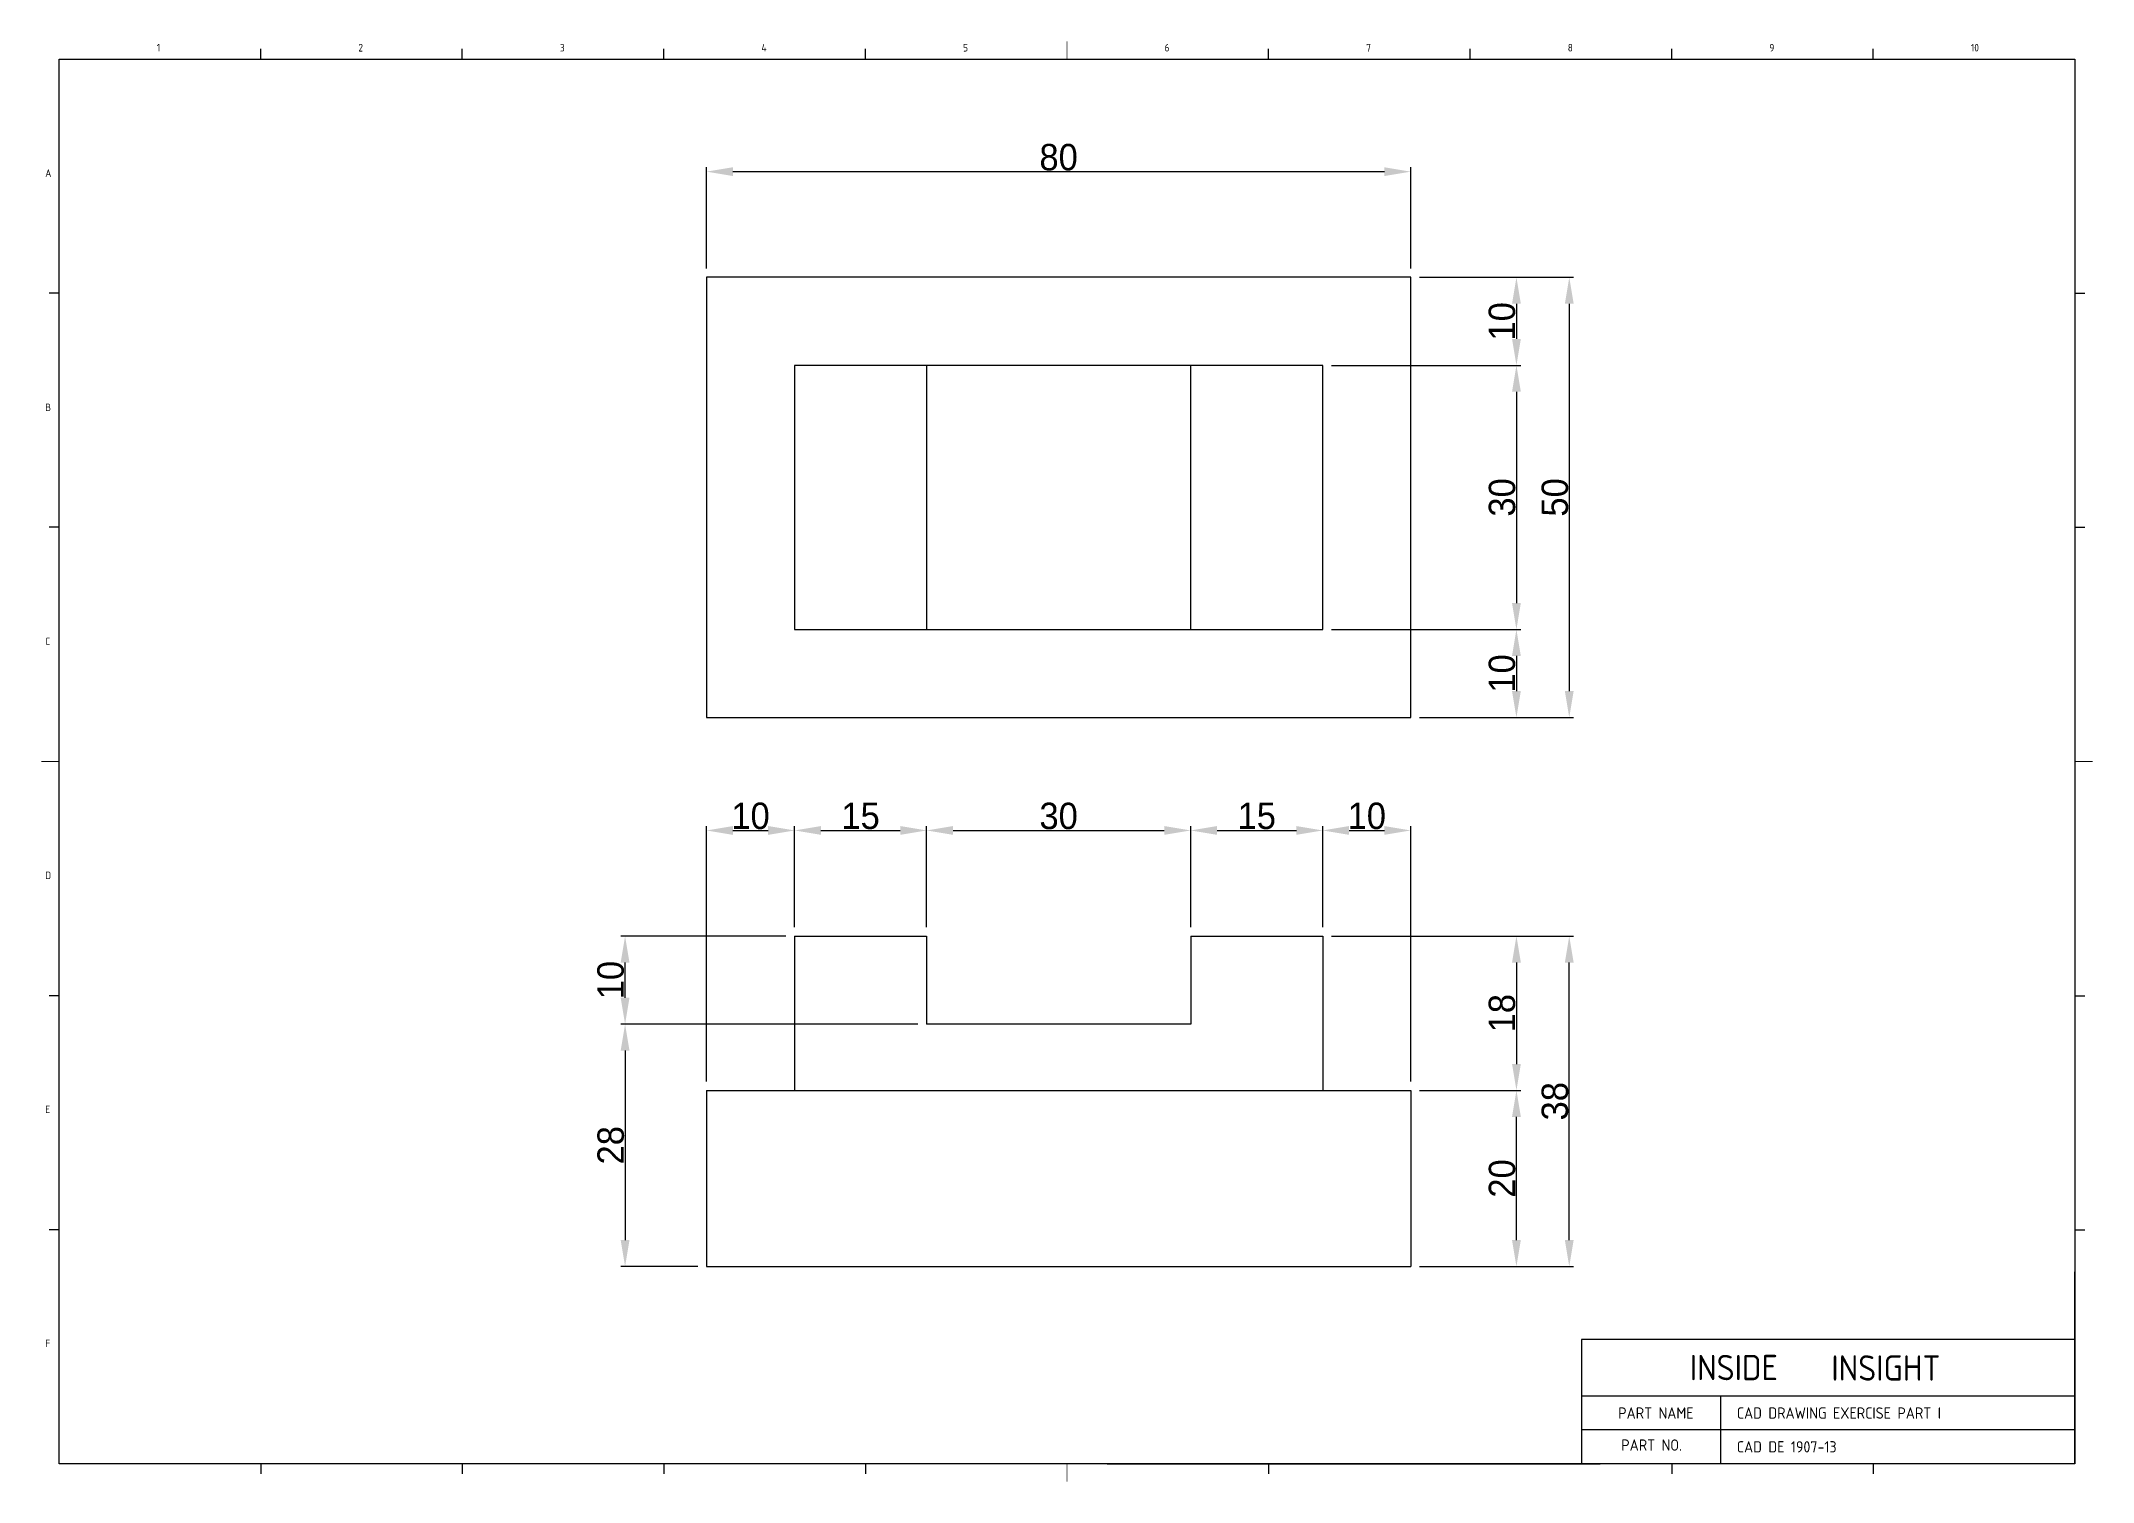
# Model space of a CAD drawing. Header units: inches. Extents: x 328 to 12229, y 132 to 477.
# Drawn here: x 5150 to 5383.1, y 136.9 to 300.6 of the extents above; entities that cross this region are included whole.
import ezdxf

# ---------------------------------------------------------------- set-up
doc = ezdxf.new("R2010")
doc.units = ezdxf.units.IN
doc.header["$MEASUREMENT"] = 0
doc.linetypes.add('D2', pattern=[11.2, 8, -0.8, 0.4, -0.8, 0.4, -0.8])
doc.layers.add('3', color=3, linetype='D2')
doc.layers.add('DIMENSION', color=3, linetype='Continuous', lineweight=25)
doc.styles.add('A', font='GENISO', dxfattribs={"bigfont": 'WHGTXT'})
doc.styles.get("Standard").update_dxf_attribs({"font": 'gulim.ttc'})
doc.dimstyles.new('Copy of inside insight-1', dxfattribs={"dimscale": 100, "dimtxt": 3, "dimasz": 3, "dimexe": 0.5, "dimexo": 1, "dimgap": 0.09, "dimtad": 1, "dimdec": 0, "dimzin": 0, "dimdsep": 46, "dimtxsty": 'Standard', "dimcen": 0.09, "dimdle": 1, "dimclrd": 3, "dimclre": 3, "dimclrt": 2, "dimadec": 0, "dimazin": 0, "dimtfac": 1, "dimtdec": 0, "dimtofl": 0, "dimtmove": 0, "dimatfit": 3, "dimfxl": 0, "dimtolj": 1, "dimtzin": 0, "dimarcsym": 0})

msp = doc.modelspace()

# ---------------------------------------------------------------- blocks, each defined once
blk = doc.blocks.new('template')
at = {"linetype": 'Continuous'}
for p, q in [((5336.71, 271.94), (5527.51, 271.94)), ((5336.71, 138.98), (5336.71, 271.94)), ((5527.51, 271.94), (5527.51, 138.98)), ((5527.51, 138.98), (5336.71, 138.98))]:
    blk.add_line(p, q, dxfattribs=at)
at = {"layer": '3', "color": 3, "linetype": 'Continuous'}
for p, q in [((5355.79, 271.94), (5355.79, 272.9)), ((5374.87, 271.94), (5374.87, 272.9)), ((5413.03, 271.94), (5413.03, 272.9)), ((5451.19, 271.94), (5451.19, 272.9)), ((5470.27, 271.94), (5470.27, 272.9)), ((5489.35, 271.94), (5489.35, 272.9)), ((5508.43, 271.94), (5508.43, 272.9)), ((5336.71, 249.78), (5335.75, 249.78)), ((5527.51, 249.78), (5528.47, 249.78)), ((5336.71, 227.63), (5335.75, 227.63)), ((5527.51, 227.63), (5528.47, 227.63)), ((5336.71, 183.28), (5335.75, 183.28)), ((5527.51, 183.28), (5528.47, 183.28)), ((5336.71, 161.13), (5335.75, 161.13)), ((5527.51, 161.13), (5528.47, 161.13)), ((5527.51, 138.98), (5527.51, 157.15)), ((5527.51, 150.74), (5480.82, 150.74)), ((5480.82, 150.74), (5480.82, 138.98)), ((5527.51, 145.39), (5480.82, 145.39)), ((5494.01, 138.98), (5494.01, 145.39)), ((5527.51, 142.18), (5480.82, 142.18)), ((5355.79, 138.98), (5355.79, 138.02)), ((5374.87, 138.98), (5374.87, 138.02)), ((5393.95, 138.98), (5393.95, 138.02)), ((5413.03, 138.98), (5413.03, 138.02)), ((5435.9, 138.98), (5482.59, 138.98)), ((5451.19, 138.98), (5451.19, 138.02)), ((5489.35, 138.98), (5489.35, 138.02)), ((5508.43, 138.98), (5508.43, 138.02))]:
    blk.add_line(p, q, dxfattribs=at)
at = {"layer": '3', "linetype": 'Continuous'}
blk.add_line((5393.95, 271.94), (5393.95, 272.9), dxfattribs=at)
at = {"layer": '3', "color": 3, "linetype": 'Continuous', "const_width": 0.072}
for points in [[(5432.11, 271.94), (5432.11, 273.62)], [(5336.71, 205.46), (5335.03, 205.46)], [(5527.51, 205.46), (5529.19, 205.46)], [(5432.11, 138.98), (5432.11, 137.3)]]:
    blk.add_lwpolyline(points, dxfattribs=at)
at = {"linetype": 'Continuous', "style": 'A'}
for s, height, p in [('1', 0.72, (5345.95, 272.66)), ('2', 0.72, (5365.03, 272.66)), ('3', 0.72, (5384.11, 272.66)), ('4', 0.72, (5403.19, 272.66)), ('5', 0.72, (5422.27, 272.66)), ('6', 0.72, (5441.35, 272.66)), ('7', 0.72, (5460.43, 272.66)), ('8', 0.72, (5479.51, 272.66)), ('9', 0.72, (5498.59, 272.66)), ('10', 0.72, (5517.67, 272.66)), ('A', 0.72, (5335.39, 260.78)), ('B', 0.72, (5335.39, 238.62)), ('C', 0.72, (5335.39, 216.47)), ('D', 0.72, (5335.39, 194.32)), ('E', 0.72, (5335.39, 172.17)), ('F', 0.72, (5335.39, 150.02)), ('INSIDE', 2.397, (5491.06, 146.89)), ('INSIGHT', 2.397, (5504.46, 146.85)), ('PART NAME', 1.069, (5484.29, 143.25)), ('CAD DRAWING EXERCISE PART I', 1.0692, (5495.51, 143.25)), ('PART NO.', 1.069, (5484.58, 140.22)), ('CAD DE 1907-13', 1.0692, (5495.51, 140.05))]:
    blk.add_text(s, height=height, dxfattribs=at).set_placement(p)
blk = doc.blocks.new('*D232')
at = {"layer": 'Defpoints', "color": 0}
for p in [(5305.62, 285.75), (5225.62, 273.75), (5305.62, 273.75)]:
    blk.add_point(p, dxfattribs=at)
at = {"layer": 'DIMENSION', "color": 3, "lineweight": -2}
for p, q in [((5225.62, 274.75), (5225.62, 286.25)), ((5228.62, 285.75), (5302.62, 285.75)), ((5305.62, 274.75), (5305.62, 286.25))]:
    blk.add_line(p, q, dxfattribs=at)
at = {"layer": 'DIMENSION', "color": 3}
for points in [[(5228.62, 286.25), (5228.62, 285.25), (5225.62, 285.75)], [(5302.62, 285.25), (5302.62, 286.25), (5305.62, 285.75)]]:
    blk.add_solid(points, dxfattribs=at)
at = {"layer": 'DIMENSION', "color": 2, "insert": (5265.62, 287.38), "char_height": 3, "attachment_point": 5}
blk.add_mtext('\\A1;80', dxfattribs=at)
blk = doc.blocks.new('*D235')
at = {"layer": 'Defpoints', "color": 0}
for p in [(5305.62, 273.75), (5295.62, 263.75), (5317.62, 263.75)]:
    blk.add_point(p, dxfattribs=at)
at = {"layer": 'DIMENSION', "color": 3, "lineweight": -2}
for p, q in [((5306.62, 273.75), (5318.12, 273.75)), ((5317.62, 270.75), (5317.62, 266.75)), ((5296.62, 263.75), (5318.12, 263.75))]:
    blk.add_line(p, q, dxfattribs=at)
at = {"layer": 'DIMENSION', "color": 3}
for points in [[(5318.12, 270.75), (5317.12, 270.75), (5317.62, 273.75)], [(5317.12, 266.75), (5318.12, 266.75), (5317.62, 263.75)]]:
    blk.add_solid(points, dxfattribs=at)
at = {"layer": 'DIMENSION', "color": 2, "insert": (5315.99, 268.75), "char_height": 3, "attachment_point": 5, "rotation": 90}
blk.add_mtext('\\A1;10', dxfattribs=at)
blk = doc.blocks.new('*D242')
at = {"layer": 'Defpoints', "color": 0}
for p in [(5295.62, 263.75), (5295.62, 233.75), (5317.62, 233.75)]:
    blk.add_point(p, dxfattribs=at)
at = {"layer": 'DIMENSION', "color": 3, "lineweight": -2}
for p, q in [((5296.62, 263.75), (5318.12, 263.75)), ((5317.62, 260.75), (5317.62, 236.75)), ((5296.62, 233.75), (5318.12, 233.75))]:
    blk.add_line(p, q, dxfattribs=at)
at = {"layer": 'DIMENSION', "color": 3}
for points in [[(5318.12, 260.75), (5317.12, 260.75), (5317.62, 263.75)], [(5317.12, 236.75), (5318.12, 236.75), (5317.62, 233.75)]]:
    blk.add_solid(points, dxfattribs=at)
at = {"layer": 'DIMENSION', "color": 2, "insert": (5316, 248.75), "char_height": 3, "attachment_point": 5, "rotation": 90}
blk.add_mtext('\\A1;30', dxfattribs=at)
blk = doc.blocks.new('*D247')
at = {"layer": 'Defpoints', "color": 0}
for p in [(5295.62, 233.75), (5305.62, 223.75), (5317.62, 223.75)]:
    blk.add_point(p, dxfattribs=at)
at = {"layer": 'DIMENSION', "color": 3, "lineweight": -2}
for p, q in [((5296.62, 233.75), (5318.12, 233.75)), ((5317.62, 230.75), (5317.62, 226.75)), ((5306.62, 223.75), (5318.12, 223.75))]:
    blk.add_line(p, q, dxfattribs=at)
at = {"layer": 'DIMENSION', "color": 3}
for points in [[(5318.12, 230.75), (5317.12, 230.75), (5317.62, 233.75)], [(5317.12, 226.75), (5318.12, 226.75), (5317.62, 223.75)]]:
    blk.add_solid(points, dxfattribs=at)
at = {"layer": 'DIMENSION', "color": 2, "insert": (5315.99, 228.75), "char_height": 3, "attachment_point": 5, "rotation": 90}
blk.add_mtext('\\A1;10', dxfattribs=at)
blk = doc.blocks.new('*D253')
at = {"layer": 'Defpoints', "color": 0}
for p in [(5305.62, 273.75), (5305.62, 223.75), (5323.62, 223.75)]:
    blk.add_point(p, dxfattribs=at)
at = {"layer": 'DIMENSION', "color": 3, "lineweight": -2}
for p, q in [((5306.62, 273.75), (5324.12, 273.75)), ((5323.62, 270.75), (5323.62, 226.75)), ((5306.62, 223.75), (5324.12, 223.75))]:
    blk.add_line(p, q, dxfattribs=at)
at = {"layer": 'DIMENSION', "color": 3}
for points in [[(5324.12, 270.75), (5323.12, 270.75), (5323.62, 273.75)], [(5323.12, 226.75), (5324.12, 226.75), (5323.62, 223.75)]]:
    blk.add_solid(points, dxfattribs=at)
at = {"layer": 'DIMENSION', "color": 2, "insert": (5322, 248.75), "char_height": 3, "attachment_point": 5, "rotation": 90}
blk.add_mtext('\\A1;50', dxfattribs=at)
blk = doc.blocks.new('*D256')
at = {"layer": 'Defpoints', "color": 0}
for p in [(5235.62, 210.92), (5235.62, 198.92), (5225.62, 181.39)]:
    blk.add_point(p, dxfattribs=at)
at = {"layer": 'DIMENSION', "color": 3, "lineweight": -2}
for p, q in [((5225.62, 182.39), (5225.62, 211.42)), ((5228.62, 210.92), (5232.62, 210.92)), ((5235.62, 199.92), (5235.62, 211.42))]:
    blk.add_line(p, q, dxfattribs=at)
at = {"layer": 'DIMENSION', "color": 3}
for points in [[(5228.62, 211.42), (5228.62, 210.42), (5225.62, 210.92)], [(5232.62, 210.42), (5232.62, 211.42), (5235.62, 210.92)]]:
    blk.add_solid(points, dxfattribs=at)
at = {"layer": 'DIMENSION', "color": 2, "insert": (5230.62, 212.56), "char_height": 3, "attachment_point": 5}
blk.add_mtext('\\A1;10', dxfattribs=at)
blk = doc.blocks.new('*D261')
at = {"layer": 'Defpoints', "color": 0}
for p in [(5250.62, 210.92), (5235.62, 199.92), (5250.62, 198.92)]:
    blk.add_point(p, dxfattribs=at)
at = {"layer": 'DIMENSION', "color": 3, "lineweight": -2}
for p, q in [((5235.62, 200.92), (5235.62, 211.42)), ((5238.62, 210.92), (5247.62, 210.92)), ((5250.62, 199.92), (5250.62, 211.42))]:
    blk.add_line(p, q, dxfattribs=at)
at = {"layer": 'DIMENSION', "color": 3}
for points in [[(5238.62, 211.42), (5238.62, 210.42), (5235.62, 210.92)], [(5247.62, 210.42), (5247.62, 211.42), (5250.62, 210.92)]]:
    blk.add_solid(points, dxfattribs=at)
at = {"layer": 'DIMENSION', "color": 2, "insert": (5243.12, 212.56), "char_height": 3, "attachment_point": 5}
blk.add_mtext('\\A1;15', dxfattribs=at)
blk = doc.blocks.new('*D266')
at = {"layer": 'Defpoints', "color": 0}
for p in [(5280.62, 210.92), (5250.62, 198.92), (5280.62, 198.92)]:
    blk.add_point(p, dxfattribs=at)
at = {"layer": 'DIMENSION', "color": 3, "lineweight": -2}
for p, q in [((5250.62, 199.92), (5250.62, 211.42)), ((5253.62, 210.92), (5277.62, 210.92)), ((5280.62, 199.92), (5280.62, 211.42))]:
    blk.add_line(p, q, dxfattribs=at)
at = {"layer": 'DIMENSION', "color": 3}
for points in [[(5253.62, 211.42), (5253.62, 210.42), (5250.62, 210.92)], [(5277.62, 210.42), (5277.62, 211.42), (5280.62, 210.92)]]:
    blk.add_solid(points, dxfattribs=at)
at = {"layer": 'DIMENSION', "color": 2, "insert": (5265.62, 212.55), "char_height": 3, "attachment_point": 5}
blk.add_mtext('\\A1;30', dxfattribs=at)
blk = doc.blocks.new('*D269')
at = {"layer": 'Defpoints', "color": 0}
for p in [(5295.62, 210.92), (5280.62, 198.92), (5295.62, 198.92)]:
    blk.add_point(p, dxfattribs=at)
at = {"layer": 'DIMENSION', "color": 3, "lineweight": -2}
for p, q in [((5280.62, 199.92), (5280.62, 211.42)), ((5283.62, 210.92), (5292.62, 210.92)), ((5295.62, 199.92), (5295.62, 211.42))]:
    blk.add_line(p, q, dxfattribs=at)
at = {"layer": 'DIMENSION', "color": 3}
for points in [[(5283.62, 211.42), (5283.62, 210.42), (5280.62, 210.92)], [(5292.62, 210.42), (5292.62, 211.42), (5295.62, 210.92)]]:
    blk.add_solid(points, dxfattribs=at)
at = {"layer": 'DIMENSION', "color": 2, "insert": (5288.12, 212.56), "char_height": 3, "attachment_point": 5}
blk.add_mtext('\\A1;15', dxfattribs=at)
blk = doc.blocks.new('*D272')
at = {"layer": 'Defpoints', "color": 0}
for p in [(5305.62, 210.92), (5295.62, 198.92), (5305.62, 181.39)]:
    blk.add_point(p, dxfattribs=at)
at = {"layer": 'DIMENSION', "color": 3, "lineweight": -2}
for p, q in [((5295.62, 199.92), (5295.62, 211.42)), ((5298.62, 210.92), (5302.62, 210.92)), ((5305.62, 182.39), (5305.62, 211.42))]:
    blk.add_line(p, q, dxfattribs=at)
at = {"layer": 'DIMENSION', "color": 3}
for points in [[(5298.62, 211.42), (5298.62, 210.42), (5295.62, 210.92)], [(5302.62, 210.42), (5302.62, 211.42), (5305.62, 210.92)]]:
    blk.add_solid(points, dxfattribs=at)
at = {"layer": 'DIMENSION', "color": 2, "insert": (5300.62, 212.56), "char_height": 3, "attachment_point": 5}
blk.add_mtext('\\A1;10', dxfattribs=at)
blk = doc.blocks.new('*D275')
at = {"layer": 'Defpoints', "color": 0}
for p in [(5295.62, 198.92), (5305.62, 181.39), (5317.62, 181.39)]:
    blk.add_point(p, dxfattribs=at)
at = {"layer": 'DIMENSION', "color": 3, "lineweight": -2}
for p, q in [((5296.62, 198.92), (5318.12, 198.92)), ((5317.62, 195.92), (5317.62, 184.39)), ((5306.62, 181.39), (5318.12, 181.39))]:
    blk.add_line(p, q, dxfattribs=at)
at = {"layer": 'DIMENSION', "color": 3}
for points in [[(5318.12, 195.92), (5317.12, 195.92), (5317.62, 198.92)], [(5317.12, 184.39), (5318.12, 184.39), (5317.62, 181.39)]]:
    blk.add_solid(points, dxfattribs=at)
at = {"layer": 'DIMENSION', "color": 2, "insert": (5315.99, 190.16), "char_height": 3, "attachment_point": 5, "rotation": 90}
blk.add_mtext('\\A1;18', dxfattribs=at)
blk = doc.blocks.new('*D278')
at = {"layer": 'Defpoints', "color": 0}
for p in [(5305.62, 181.39), (5317.62, 181.39), (5305.62, 161.39)]:
    blk.add_point(p, dxfattribs=at)
at = {"layer": 'DIMENSION', "color": 3, "lineweight": -2}
for p, q in [((5306.62, 181.39), (5318.12, 181.39)), ((5317.62, 164.39), (5317.62, 178.39)), ((5306.62, 161.39), (5318.12, 161.39))]:
    blk.add_line(p, q, dxfattribs=at)
at = {"layer": 'DIMENSION', "color": 3}
for points in [[(5318.12, 178.39), (5317.12, 178.39), (5317.62, 181.39)], [(5317.12, 164.39), (5318.12, 164.39), (5317.62, 161.39)]]:
    blk.add_solid(points, dxfattribs=at)
at = {"layer": 'DIMENSION', "color": 2, "insert": (5316, 171.39), "char_height": 3, "attachment_point": 5, "rotation": 90}
blk.add_mtext('\\A1;20', dxfattribs=at)
blk = doc.blocks.new('*D281')
at = {"layer": 'Defpoints', "color": 0}
for p in [(5295.62, 198.92), (5323.62, 198.92), (5305.62, 161.39)]:
    blk.add_point(p, dxfattribs=at)
at = {"layer": 'DIMENSION', "color": 3, "lineweight": -2}
for p, q in [((5296.62, 198.92), (5324.12, 198.92)), ((5323.62, 164.39), (5323.62, 195.92)), ((5306.62, 161.39), (5324.12, 161.39))]:
    blk.add_line(p, q, dxfattribs=at)
at = {"layer": 'DIMENSION', "color": 3}
for points in [[(5324.12, 195.92), (5323.12, 195.92), (5323.62, 198.92)], [(5323.12, 164.39), (5324.12, 164.39), (5323.62, 161.39)]]:
    blk.add_solid(points, dxfattribs=at)
at = {"layer": 'DIMENSION', "color": 2, "insert": (5322, 180.16), "char_height": 3, "attachment_point": 5, "rotation": 90}
blk.add_mtext('\\A1;38', dxfattribs=at)
blk = doc.blocks.new('*D284')
at = {"layer": 'Defpoints', "color": 0}
for p in [(5216.37, 198.92), (5235.62, 198.92), (5250.62, 188.92)]:
    blk.add_point(p, dxfattribs=at)
at = {"layer": 'DIMENSION', "color": 3, "lineweight": -2}
for p, q in [((5234.62, 198.92), (5215.87, 198.92)), ((5216.37, 191.92), (5216.37, 195.92)), ((5249.62, 188.92), (5215.87, 188.92))]:
    blk.add_line(p, q, dxfattribs=at)
at = {"layer": 'DIMENSION', "color": 3}
for points in [[(5216.87, 195.92), (5215.87, 195.92), (5216.37, 198.92)], [(5215.87, 191.92), (5216.87, 191.92), (5216.37, 188.92)]]:
    blk.add_solid(points, dxfattribs=at)
at = {"layer": 'DIMENSION', "color": 2, "insert": (5214.74, 193.92), "char_height": 3, "attachment_point": 5, "rotation": 90}
blk.add_mtext('\\A1;10', dxfattribs=at)
blk = doc.blocks.new('*D287')
at = {"layer": 'Defpoints', "color": 0}
for p in [(5249.62, 188.92), (5216.37, 161.39), (5225.62, 161.39)]:
    blk.add_point(p, dxfattribs=at)
at = {"layer": 'DIMENSION', "color": 3, "lineweight": -2}
for p, q in [((5248.62, 188.92), (5215.87, 188.92)), ((5216.37, 185.92), (5216.37, 164.39)), ((5224.62, 161.39), (5215.87, 161.39))]:
    blk.add_line(p, q, dxfattribs=at)
at = {"layer": 'DIMENSION', "color": 3}
for points in [[(5216.87, 185.92), (5215.87, 185.92), (5216.37, 188.92)], [(5215.87, 164.39), (5216.87, 164.39), (5216.37, 161.39)]]:
    blk.add_solid(points, dxfattribs=at)
at = {"layer": 'DIMENSION', "color": 2, "insert": (5214.75, 175.16), "char_height": 3, "attachment_point": 5, "rotation": 90}
blk.add_mtext('\\A1;28', dxfattribs=at)

# ---------------------------------------------------------------- dimensions: what is measured, and where the dimension line sits
at = {"layer": 'DIMENSION'}
for base, p1, p2, picture, middle in [((5305.622849, 285.747859), (5225.622849, 273.747859), (5305.622849, 273.747859), '*D232', (5265.622849, 287.375359)), ((5235.622849, 210.924969), (5225.622849, 181.389884), (5235.622849, 198.924969), '*D256', (5230.622849, 212.555469)), ((5250.622849, 210.924969), (5235.622849, 199.924969), (5250.622849, 198.924969), '*D261', (5243.122849, 212.555469)), ((5280.622849, 210.924969), (5250.622849, 198.924969), (5280.622849, 198.924969), '*D266', (5265.622849, 212.552469)), ((5295.622849, 210.924969), (5280.622849, 198.924969), (5295.622849, 198.924969), '*D269', (5288.122849, 212.555469)), ((5305.622849, 210.924969), (5295.622849, 198.924969), (5305.622849, 181.389884), '*D272', (5300.622849, 212.555469))]:
    dim = msp.add_linear_dim(base=base, p1=p1, p2=p2, dimstyle='Copy of inside insight-1', override={"dimscale": 1, "dimlfac": 1, "dimtxsty": 'Standard', "dimsah": 1, "dimtolj": 1}, dxfattribs=at)
    dim.commit()
    dim.dimension.update_dxf_attribs({"geometry": picture, "text_midpoint": middle})
for base, p1, p2, picture, middle in [((5317.622849, 263.747859), (5305.622849, 273.747859), (5295.622849, 263.747859), '*D235', (5315.992349, 268.747859)), ((5323.622849, 223.747859), (5305.622849, 273.747859), (5305.622849, 223.747859), '*D253', (5321.995349, 248.747859)), ((5317.622849, 233.747859), (5295.622849, 263.747859), (5295.622849, 233.747859), '*D242', (5315.995349, 248.747859)), ((5317.622849, 223.747859), (5295.622849, 233.747859), (5305.622849, 223.747859), '*D247', (5315.992349, 228.747859)), ((5216.374157, 198.924969), (5250.622849, 188.924969), (5235.622849, 198.924969), '*D284', (5214.743657, 193.924969)), ((5317.622849, 181.389884), (5295.622849, 198.924969), (5305.622849, 181.389884), '*D275', (5315.992349, 190.157427)), ((5323.622849, 198.924969), (5305.622849, 161.389884), (5295.622849, 198.924969), '*D281', (5321.995349, 180.157427)), ((5216.374157, 161.389884), (5249.622849, 188.924969), (5225.622849, 161.389884), '*D287', (5214.746657, 175.157427)), ((5317.622849, 181.389884), (5305.622849, 161.389884), (5305.622849, 181.389884), '*D278', (5315.995349, 171.389884))]:
    dim = msp.add_linear_dim(base=base, p1=p1, p2=p2, angle=90, dimstyle='Copy of inside insight-1', override={"dimscale": 1, "dimlfac": 1, "dimtxsty": 'Standard', "dimsah": 1, "dimtolj": 1}, dxfattribs=at)
    dim.commit()
    dim.dimension.update_dxf_attribs({"geometry": picture, "text_midpoint": middle})

# ---------------------------------------------------------------- linework, layer by layer
for p, q in [((5305.622849, 273.747859), (5225.622849, 273.747859)), ((5225.622849, 273.747859), (5225.622849, 223.747859)), ((5305.622849, 223.747859), (5305.622849, 273.747859)), ((5235.622849, 263.747859), (5235.622849, 233.747859)), ((5295.622849, 263.747859), (5235.622849, 263.747859)), ((5250.622849, 263.747859), (5250.622849, 233.747859)), ((5280.622849, 233.747859), (5280.622849, 263.747859)), ((5295.622849, 233.747859), (5295.622849, 263.747859)), ((5235.622849, 233.747859), (5295.622849, 233.747859)), ((5225.622849, 223.747859), (5305.622849, 223.747859)), ((5235.622849, 198.924969), (5235.622849, 181.389884)), ((5235.622849, 198.924969), (5250.622849, 198.924969)), ((5250.622849, 198.924969), (5250.622849, 188.924969)), ((5280.622849, 198.924969), (5295.622849, 198.924969)), ((5280.622849, 198.924969), (5280.622849, 188.924969)), ((5295.622849, 198.924969), (5295.622849, 181.389884)), ((5280.622849, 188.924969), (5250.622849, 188.924969)), ((5225.622849, 181.389884), (5305.622849, 181.389884)), ((5225.622849, 181.389884), (5225.622849, 161.389884)), ((5305.622849, 181.389884), (5305.622849, 161.389884)), ((5225.622849, 161.389884), (5305.622849, 161.389884))]:
    msp.add_line(p, q)

# ---------------------------------------------------------------- block references
at = {"xscale": 1.2, "yscale": 1.2, "zscale": 1.2}
msp.add_blockref('template', (-1251.964248, -27.795186), dxfattribs=at)

msp.set_redraw_order([(e.dxf.handle, doc.entitydb.next_handle()) for e in msp.query("TEXT MTEXT ATTDEF DIMENSION ARC_DIMENSION")])  # texts and dimensions are drawn at this point

doc.saveas('drawing.dxf')
